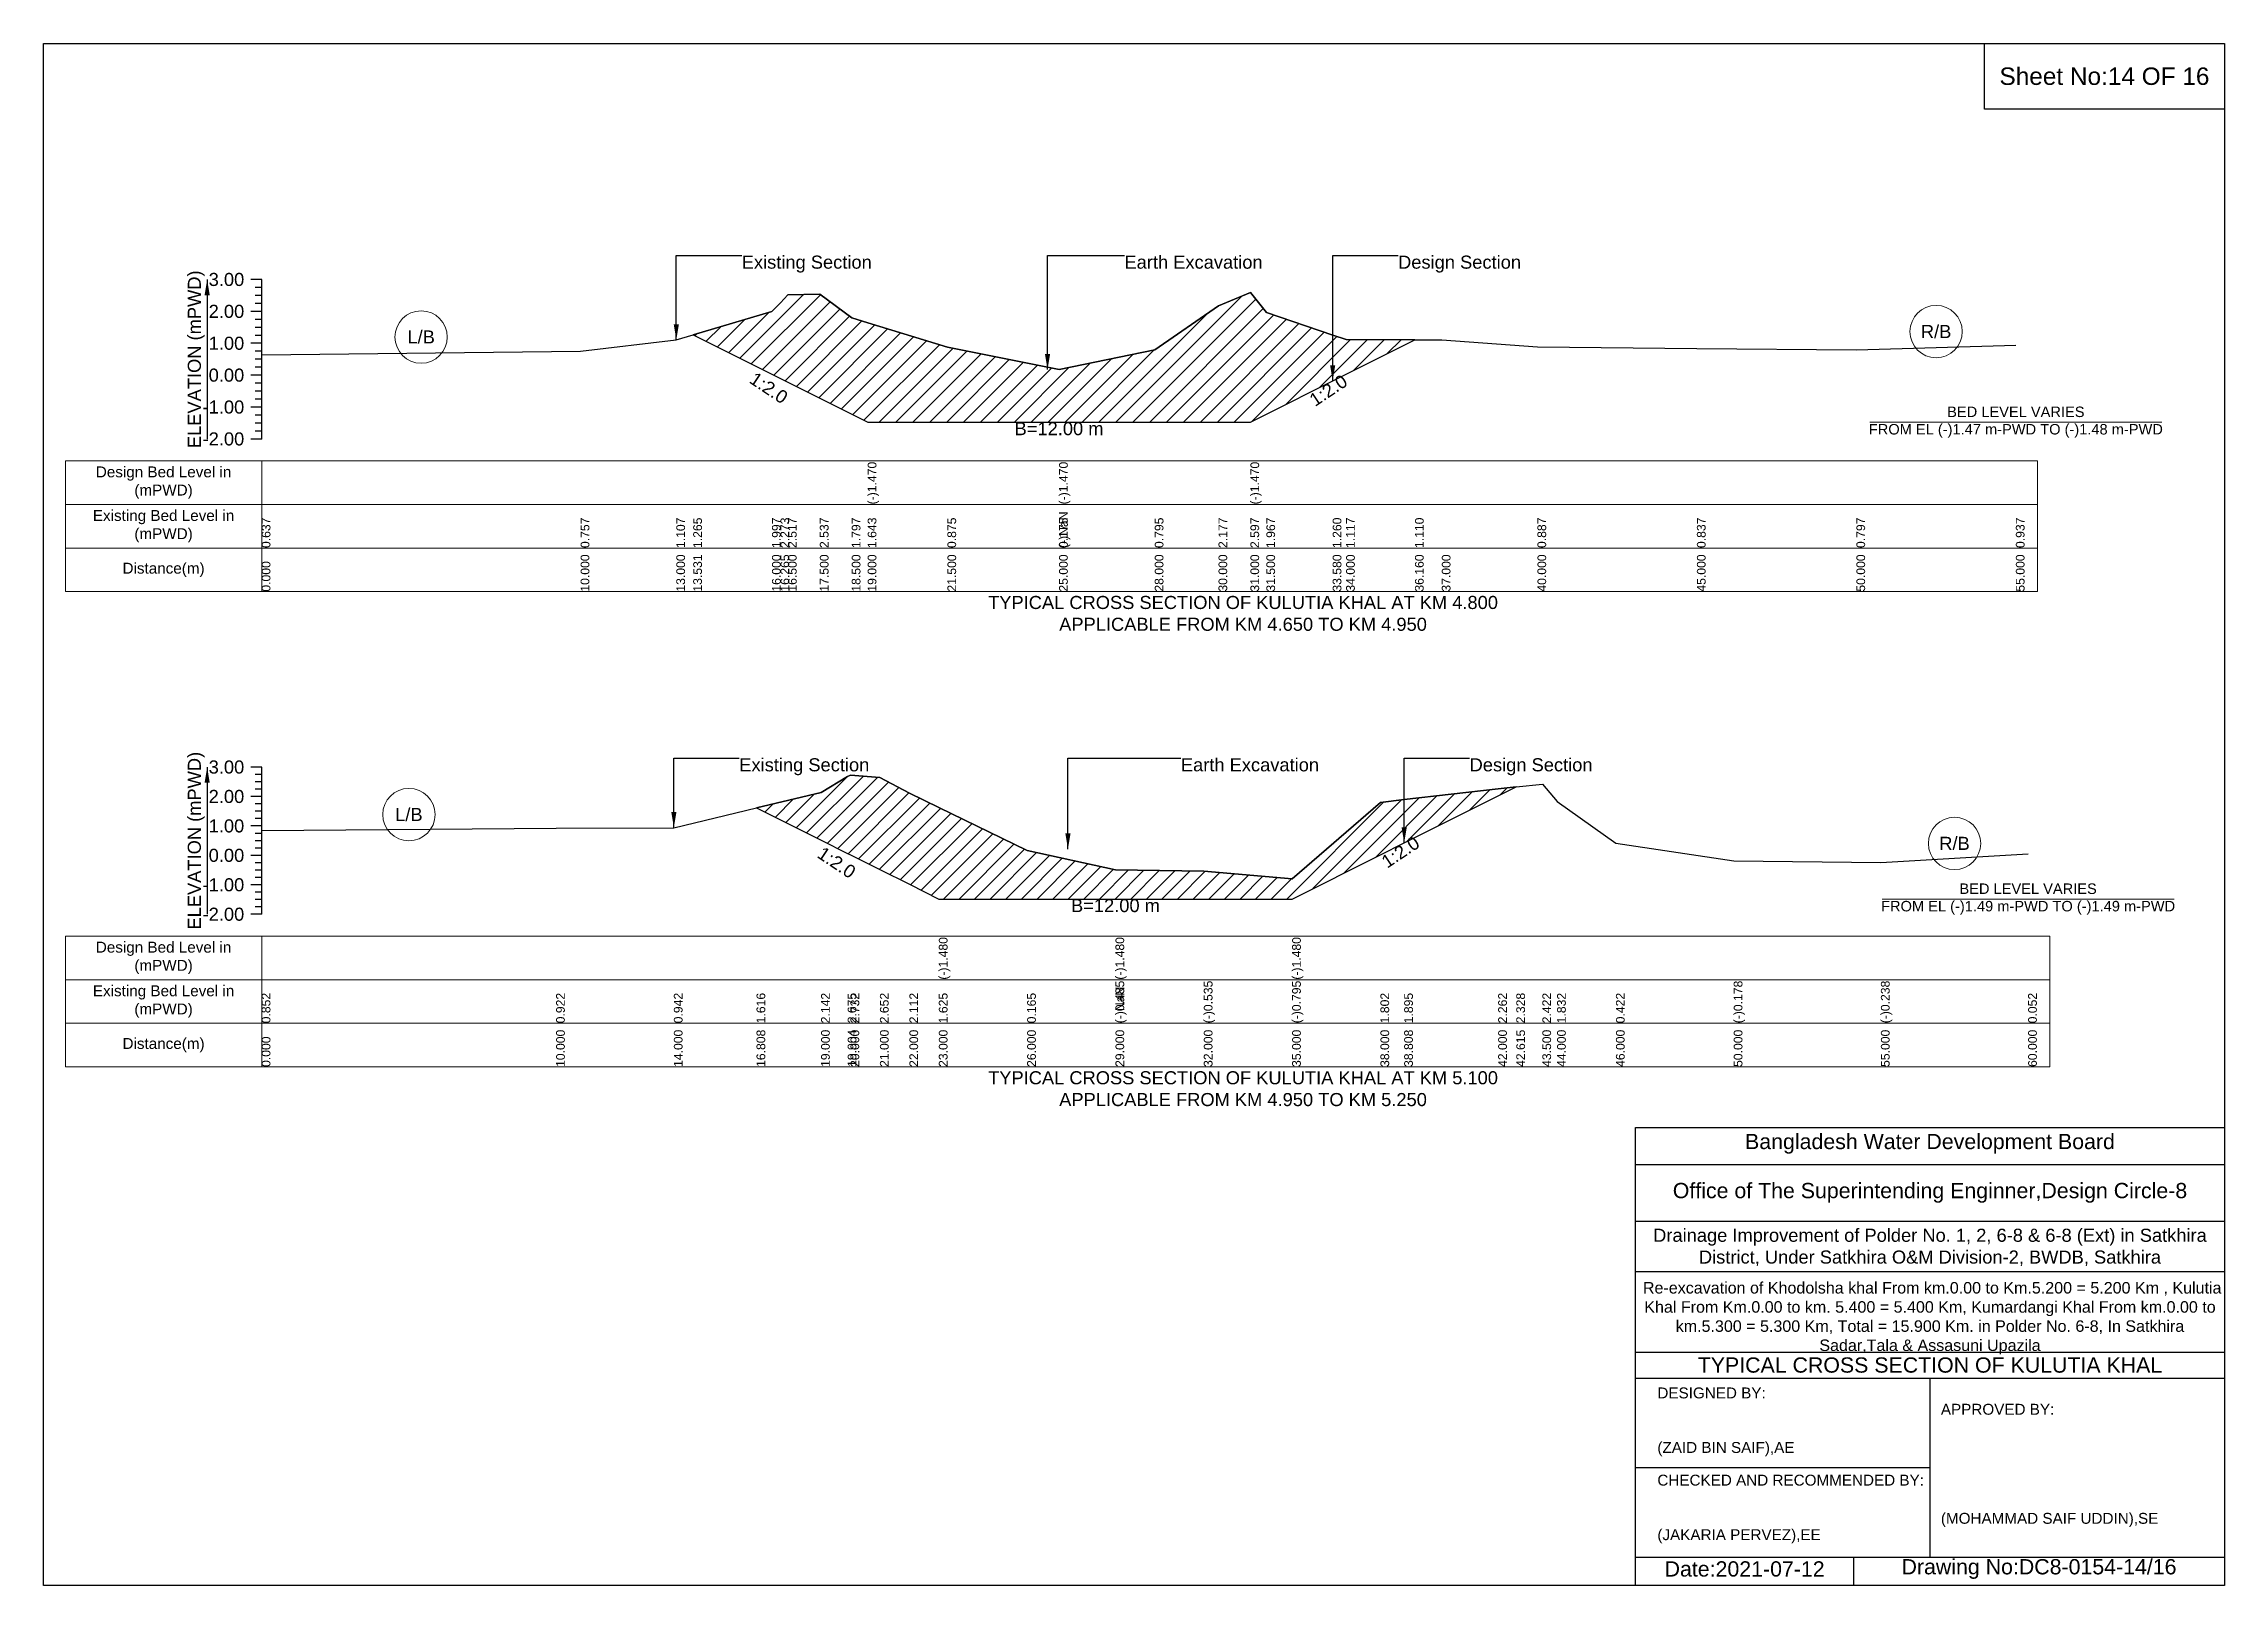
# Model space of a CAD drawing. Header units: inches. Extents: x 91000 to 568000, y -5656 to 0.
# Drawn here: x 380000 to 388000, y -5656 to 0 of the extents above; entities that cross this region are included whole.
import ezdxf

# ---------------------------------------------------------------- set-up
doc = ezdxf.new("R2010")
doc.units = ezdxf.units.IN
doc.header["$LTSCALE"] = 7
doc.header["$MEASUREMENT"] = 0
for name, color, linetype, lineweight in [('Cross section Data Border', 7, 'Continuous', 9), ('Cross Section Labels', 7, 'Continuous', 9), ('Existing_Bed_Level for Xsection', 7, 'Continuous', 25)]:
    doc.layers.add(name, color=color, linetype=linetype, lineweight=lineweight)
doc.styles.get("Standard").update_dxf_attribs({"font": 'arial.ttf'})
doc.dimstyles.get("Standard").update_dxf_attribs({"dimtxt": 0.18, "dimasz": 0.18, "dimexe": 0.18, "dimexo": 0.0625, "dimgap": 0.09, "dimtad": 0, "dimtih": 1, "dimtoh": 1, "dimdec": 4, "dimzin": 0, "dimdsep": 46, "dimtxsty": 'Standard', "dimcen": 0.09, "dimadec": 0, "dimazin": 0, "dimtfac": 1, "dimtdec": 4, "dimtofl": 0, "dimtmove": 0, "dimatfit": 3, "dimfxl": 1, "dimtolj": 1, "dimtzin": 0, "dimarcsym": 0})

msp = doc.modelspace()

# ---------------------------------------------------------------- texts
at = {"attachment_point": 5}
for s, insert, char_height in [('Sheet No:14 OF 16', (387560, -120), 64), ('Bangladesh Water Development Board', (386920, -4036), 56), ('Office of The Superintending Enginner,Design Circle-8', (386920, -4216), 56)]:
    msp.add_mtext(s, dxfattribs=dict(at, insert=insert, char_height=char_height))
for s, insert, char_height, width, attachment_point in [('Drainage Improvement of Polder No. 1, 2, 6-8 & 6-8 (Ext) in Satkhira District, Under Satkhira O&M Division-2, BWDB, Satkhira', (386920, -4416), 48, 2240, 5), (' Re-excavation of Khodolsha khal From km.0.00 to Km.5.200 = 5.200 Km , Kulutia Khal From Km.0.00 to km. 5.400 = 5.400 Km, Kumardangi Khal From km.0.00 to km.5.300 = 5.300 Km, Total = 15.900 Km. in Polder No. 6-8, In Satkhira Sadar,Tala & Assasuni Upazila', (386920, -4676), 42.1524, 2160, 5), ('TYPICAL CROSS SECTION OF KULUTIA KHAL', (386920, -4848), 56, 2240, 5), ('DESIGNED BY:^J^J^J(ZAID BIN SAIF),AE', (385920, -5056), 40, 1120, 4), ('APPROVED BY:^J^J^J^J^J^J(MOHAMMAD SAIF UDDIN),SE', (386960, -5216), 40, 1120, 4), ('CHECKED AND RECOMMENDED BY:^J^J^J(JAKARIA PERVEZ),EE', (385920, -5376), 40, 1120, 4), ('Date:2021-07-12', (386240, -5596), 56, 1120, 5), ('Drawing No:DC8-0154-14/16', (387320, -5596), 56, 1760, 5)]:
    msp.add_mtext(s, dxfattribs=dict(insert=insert, char_height=char_height, width=width, attachment_point=attachment_point))
at = {"layer": 'Cross section Data Border', "char_height": 40, "width": 640, "attachment_point": 5}
for s, insert in [('Design Bed Level in (mPWD)', (380440, -1610.5)), ('Existing Bed Level in (mPWD)', (380440, -1770.5)), ('Distance(m)', (380440, -1930.5)), ('Design Bed Level in (mPWD)', (380440, -3354.1)), ('Existing Bed Level in (mPWD)', (380440, -3514.1)), ('Distance(m)', (380440, -3674.1))]:
    msp.add_mtext(s, dxfattribs=dict(at, insert=insert))
at = {"layer": 'Cross Section Labels'}
for s, insert, char_height, attachment_point in [('Existing Section', (382561, -777.7), 48, 1), ('Earth Excavation', (383965, -777.7), 48, 1), ('Design Section', (384968.8, -777.7), 48, 1), ('R/B', (386942.5, -1056.5), 48, 5), ('L/B', (381385, -1076.4), 48, 5), ('BED LEVEL VARIES ^JFROM EL (-)1.47 m-PWD TO (-)1.48 m-PWD', (387235, -1388.5), 38.4, 5), ('B=12.00 m', (383725, -1388.5), 48, 2), ('TYPICAL CROSS SECTION OF KULUTIA KHAL AT KM 4.800^JAPPLICABLE FROM KM 4.650 TO KM 4.950', (384400, -2090.5), 48, 5), ('Existing Section', (382552, -2621.7), 48, 1), ('Earth Excavation', (384172, -2621.7), 48, 1), ('Design Section', (385231.2, -2621.7), 48, 1), ('L/B', (381340, -2828.3), 48, 5), ('R/B', (387010, -2934.2), 48, 5), ('BED LEVEL VARIES ^JFROM EL (-)1.49 m-PWD TO (-)1.49 m-PWD', (387280, -3138), 38.4, 5), ('B=12.00 m', (383932, -3138), 48, 2), ('TYPICAL CROSS SECTION OF KULUTIA KHAL AT KM 5.100^JAPPLICABLE FROM KM 4.950 TO KM 5.250', (384400, -3834.1), 48, 5)]:
    msp.add_mtext(s, dxfattribs=dict(at, insert=insert, char_height=char_height, attachment_point=attachment_point))
at = {"layer": 'Cross Section Labels', "char_height": 48, "attachment_point": 2}
for insert, rotation in [((382673.8, -1243.1), 326.30993), ((384699.6, -1252.2), 33.69007), ((382922.6, -2984.3), 326.30993), ((384964.2, -2945.9), 33.69007)]:
    msp.add_mtext('1:2.0', dxfattribs=dict(at, insert=insert, rotation=rotation))
at = {"layer": 'Existing_Bed_Level for Xsection', "rotation": 90}
for s, insert, char_height, attachment_point in [('ELEVATION (mPWD)', (380560, -1158), 48, 5), ('(-)1.470', (383023, -1690.5), 32, 1), ('(-)1.470', (383725, -1690.5), 32, 1), ('(-)1.470', (384427, -1690.5), 32, 1), ('0.637', (380800, -1850.5), 32, 1), ('0.757', (381970, -1850.5), 32, 1), ('1.107', (382321, -1850.5), 32, 1), ('1.107', (382321, -1850.5), 32, 1), ('1.265', (382383.1, -1850.5), 32, 1), ('1.997', (382672, -1850.5), 32, 1), ('2.273', (382703.1, -1850.5), 32, 1), ('2.517', (382730.5, -1850.5), 32, 1), ('2.537', (382847.5, -1850.5), 32, 1), ('1.797', (382964.5, -1850.5), 32, 1), ('1.643', (383023, -1850.5), 32, 1), ('1.643', (383023, -1850.5), 32, 1), ('1.643', (383023, -1850.5), 32, 1), ('0.875', (383315.5, -1850.5), 32, 1), ('(-)NaN', (383725, -1850.5), 32, 1), ('(-)NaN', (383725, -1850.5), 32, 1), ('0.175', (383725, -1850.5), 32, 1), ('0.175', (383725, -1850.5), 32, 1), ('0.795', (384076, -1850.5), 32, 1), ('2.177', (384310, -1850.5), 32, 1), ('2.597', (384427, -1850.5), 32, 1), ('2.597', (384427, -1850.5), 32, 1), ('1.967', (384485.5, -1850.5), 32, 1), ('1.260', (384728.8, -1850.5), 32, 1), ('1.117', (384778, -1850.5), 32, 1), ('1.110', (385030.7, -1850.5), 32, 1), ('0.887', (385480, -1850.5), 32, 1), ('0.837', (386065, -1850.5), 32, 1), ('0.797', (386650, -1850.5), 32, 1), ('0.937', (387235, -1850.5), 32, 1), ('0.000', (380800, -2010.5), 32, 1), ('10.000', (381970, -2010.5), 32, 1), ('13.000', (382321, -2010.5), 32, 1), ('13.531', (382383.1, -2010.5), 32, 1), ('16.000', (382672, -2010.5), 32, 1), ('16.265', (382703.1, -2010.5), 32, 1), ('16.500', (382730.5, -2010.5), 32, 1), ('17.500', (382847.5, -2010.5), 32, 1), ('18.500', (382964.5, -2010.5), 32, 1), ('19.000', (383023, -2010.5), 32, 1), ('19.000', (383023, -2010.5), 32, 1), ('19.000', (383023, -2010.5), 32, 1), ('21.500', (383315.5, -2010.5), 32, 1), ('25.000', (383725, -2010.5), 32, 1), ('25.000', (383725, -2010.5), 32, 1), ('25.000', (383725, -2010.5), 32, 1), ('28.000', (384076, -2010.5), 32, 1), ('30.000', (384310, -2010.5), 32, 1), ('31.000', (384427, -2010.5), 32, 1), ('31.000', (384427, -2010.5), 32, 1), ('31.000', (384427, -2010.5), 32, 1), ('31.500', (384485.5, -2010.5), 32, 1), ('33.580', (384728.8, -2010.5), 32, 1), ('34.000', (384778, -2010.5), 32, 1), ('36.160', (385030.7, -2010.5), 32, 1), ('37.000', (385129, -2010.5), 32, 1), ('40.000', (385480, -2010.5), 32, 1), ('45.000', (386065, -2010.5), 32, 1), ('50.000', (386650, -2010.5), 32, 1), ('55.000', (387235, -2010.5), 32, 1), ('ELEVATION (mPWD)', (380560, -2924.1), 48, 5), ('(-)1.480', (383284, -3434.1), 32, 1), ('(-)1.480', (383932, -3434.1), 32, 1), ('(-)1.480', (384580, -3434.1), 32, 1), ('(-)0.485', (383932, -3594.1), 32, 1), ('(-)0.485', (383932, -3594.1), 32, 1), ('(-)0.535', (384256, -3594.1), 32, 1), ('(-)0.795', (384580, -3594.1), 32, 1), ('(-)0.795', (384580, -3594.1), 32, 1), ('(-)0.795', (384580, -3594.1), 32, 1), ('(-)0.178', (386200, -3594.1), 32, 1), ('(-)0.238', (386740, -3594.1), 32, 1), ('0.852', (380800, -3594.1), 32, 1), ('0.922', (381880, -3594.1), 32, 1), ('0.942', (382312, -3594.1), 32, 1), ('1.616', (382615.3, -3594.1), 32, 1), ('2.142', (382852, -3594.1), 32, 1), ('2.675', (382949.6, -3594.1), 32, 1), ('2.732', (382960, -3594.1), 32, 1), ('2.652', (383068, -3594.1), 32, 1), ('2.112', (383176, -3594.1), 32, 1), ('1.625', (383284, -3594.1), 32, 1), ('1.625', (383284, -3594.1), 32, 1), ('1.625', (383284, -3594.1), 32, 1), ('0.165', (383608, -3594.1), 32, 1), ('(-)NaN', (383932, -3594.1), 32, 1), ('1.802', (384904, -3594.1), 32, 1), ('1.895', (384991.2, -3594.1), 32, 1), ('2.262', (385336, -3594.1), 32, 1), ('2.328', (385402.4, -3594.1), 32, 1), ('2.422', (385498, -3594.1), 32, 1), ('1.832', (385552, -3594.1), 32, 1), ('0.422', (385768, -3594.1), 32, 1), ('0.052', (387280, -3594.1), 32, 1), ('0.000', (380800, -3754.1), 32, 1), ('10.000', (381880, -3754.1), 32, 1), ('14.000', (382312, -3754.1), 32, 1), ('16.808', (382615.3, -3754.1), 32, 1), ('19.000', (382852, -3754.1), 32, 1), ('19.904', (382949.6, -3754.1), 32, 1), ('20.000', (382960, -3754.1), 32, 1), ('21.000', (383068, -3754.1), 32, 1), ('22.000', (383176, -3754.1), 32, 1), ('23.000', (383284, -3754.1), 32, 1), ('23.000', (383284, -3754.1), 32, 1), ('23.000', (383284, -3754.1), 32, 1), ('26.000', (383608, -3754.1), 32, 1), ('29.000', (383932, -3754.1), 32, 1), ('29.000', (383932, -3754.1), 32, 1), ('29.000', (383932, -3754.1), 32, 1), ('32.000', (384256, -3754.1), 32, 1), ('35.000', (384580, -3754.1), 32, 1), ('35.000', (384580, -3754.1), 32, 1), ('35.000', (384580, -3754.1), 32, 1), ('38.000', (384904, -3754.1), 32, 1), ('38.808', (384991.2, -3754.1), 32, 1), ('42.000', (385336, -3754.1), 32, 1), ('42.615', (385402.4, -3754.1), 32, 1), ('43.500', (385498, -3754.1), 32, 1), ('44.000', (385552, -3754.1), 32, 1), ('46.000', (385768, -3754.1), 32, 1), ('50.000', (386200, -3754.1), 32, 1), ('55.000', (386740, -3754.1), 32, 1), ('60.000', (387280, -3754.1), 32, 1)]:
    msp.add_mtext(s, dxfattribs=dict(at, insert=insert, char_height=char_height, attachment_point=attachment_point))
at = {"layer": 'Existing_Bed_Level for Xsection', "char_height": 48, "attachment_point": 6}
for s, insert in [('3.00', (380736, -865.5)), ('2.00', (380736, -982.5)), ('1.00', (380736, -1099.5)), ('0.00', (380736, -1216.5)), ('-1.00', (380736, -1333.5)), ('-2.00', (380736, -1450.5)), ('3.00', (380736, -2654.1)), ('2.00', (380736, -2762.1)), ('1.00', (380736, -2870.1)), ('0.00', (380736, -2978.1)), ('-1.00', (380736, -3086.1)), ('-2.00', (380736, -3194.1))]:
    msp.add_mtext(s, dxfattribs=dict(at, insert=insert))

# ---------------------------------------------------------------- hatches: boundary and pattern name
at = {"layer": 'Existing_Bed_Level for Xsection'}
h = msp.add_hatch(dxfattribs=at)
h.set_pattern_fill('ANSI31', color=256, scale=351, style=0)
h.paths.add_polyline_path([(382383.1, -1068.5), (382672, -1213), (382703.1, -1228.5), (382730.5, -1242.2), (382847.5, -1300.7), (382964.5, -1359.2), (383023, -1388.5), (383315.5, -1388.5), (383725, -1388.5), (384076, -1388.5), (384310, -1388.5), (384427, -1388.5), (384485.5, -1359.2), (384728.8, -1237.5), (384778, -1213), (385030.7, -1086.6), (384778, -1085.8), (384728.8, -1069.1), (384485.5, -986.3), (384427, -912.6), (384310, -961.8), (384076, -1123.5), (383725, -1196), (383315.5, -1114.1), (383023, -1024.2), (382964.5, -1006.2), (382847.5, -919.6), (382730.5, -922), (382703.1, -950.5), (382672, -982.8)])
h = msp.add_hatch(dxfattribs=at)
h.set_pattern_fill('ANSI31', color=256, scale=324, style=0)
h.paths.add_polyline_path([(382615.3, -2803.6), (382852, -2922), (382949.6, -2970.8), (382960, -2976), (383068, -3030), (383176, -3084), (383284, -3138), (383608, -3138), (383932, -3138), (384256, -3138), (384580, -3138), (384904, -2976), (384991.2, -2932.4), (385336, -2760), (385402.4, -2726.8), (385336, -2733.8), (384991.2, -2773.5), (384904, -2783.5), (384580, -3064), (384256, -3035.9), (383932, -3030.5), (383608, -2960.3), (383284, -2802.6), (383176, -2750), (383068, -2691.7), (382960, -2683.1), (382949.6, -2689.2), (382852, -2746.8)])

# ---------------------------------------------------------------- linework, layer by layer
for points in [[(380000, 0), (388000, 0), (388000, -5656), (380000, -5656)], [(387120, 0), (388000, 0), (388000, -240), (387120, -240)]]:
    msp.add_lwpolyline(points, close=True)
for points in [[(385840, -5656), (385840, -3976), (388000, -3976)], [(385840, -4112), (388000, -4112)], [(385840, -4320), (388000, -4320)], [(385840, -4504), (388000, -4504)], [(385840, -4800), (388000, -4800)], [(385840, -4896), (388000, -4896)], [(386920, -4896), (386920, -5552)], [(385840, -5224), (386920, -5224)], [(385840, -5552), (388000, -5552)], [(386640, -5552), (386640, -5656)]]:
    msp.add_lwpolyline(points)
at = {"layer": 'Cross section Data Border'}
for points in [[(380080, -1530.5), (387315, -1530.5), (387315, -2010.5), (380080, -2010.5)], [(380080, -3274.1), (387360, -3274.1), (387360, -3754.1), (380080, -3754.1)]]:
    msp.add_lwpolyline(points, close=True, dxfattribs=at)
for points in [[(380800, -1530.5), (380800, -2010.5)], [(380080, -1690.5), (387315, -1690.5)], [(380080, -1850.5), (387315, -1850.5)], [(380800, -3274.1), (380800, -3754.1)], [(380080, -3434.1), (387360, -3434.1)], [(380080, -3594.1), (387360, -3594.1)]]:
    msp.add_lwpolyline(points, dxfattribs=at)
at = {"layer": 'Cross Section Labels'}
for points in [[(386699.2, -1388.5), (387770.8, -1388.5)], [(386744.2, -3138), (387815.8, -3138)]]:
    msp.add_lwpolyline(points, dxfattribs=at)
for centre in [(381385, -1076.4), (386942.5, -1056.5), (381340, -2828.3), (387010, -2934.2)]:
    msp.add_circle(centre, 96, dxfattribs=at)
at = {"layer": 'Existing_Bed_Level for Xsection'}
for points in [[(380800, -865.5), (380760, -865.5)], [(380800, -1450.5), (380800, -1333.5), (380800, -1216.5), (380800, -1099.5), (380800, -982.5), (380800, -865.5)], [(380800, -894.7), (380776, -894.7)], [(380800, -924), (380776, -924)], [(380800, -953.2), (380776, -953.2)], [(380800, -1141.9), (381970, -1127.9), (382321, -1087), (382383.1, -1068.5), (382672, -982.8), (382703.1, -950.5), (382730.5, -922), (382847.5, -919.6), (382964.5, -1006.2), (383023, -1024.2), (383023, -1024.2), (383315.5, -1114.1), (383725, -1196), (383725, -1196), (384076, -1123.5), (384310, -961.8), (384427, -912.6), (384427, -912.6), (384485.5, -986.3), (384728.8, -1069.1), (384778, -1085.8), (385030.7, -1086.6), (385129, -1087), (385480, -1112.7), (386065, -1118.5), (386650, -1123.2), (387235, -1106.8)], [(380800, -982.5), (380760, -982.5)], [(380800, -1011.7), (380776, -1011.7)], [(380800, -1099.5), (380760, -1099.5)], [(380800, -1041), (380776, -1041)], [(380800, -1070.2), (380776, -1070.2)], [(380800, -1128.7), (380776, -1128.7)], [(380800, -1158), (380776, -1158)], [(380800, -1187.2), (380776, -1187.2)], [(380800, -1216.5), (380760, -1216.5)], [(380800, -1245.7), (380776, -1245.7)], [(380800, -1275), (380776, -1275)], [(380800, -1333.5), (380760, -1333.5)], [(380800, -1304.2), (380776, -1304.2)], [(380800, -1362.7), (380776, -1362.7)], [(380800, -1392), (380776, -1392)], [(380800, -1421.2), (380776, -1421.2)], [(380800, -1450.5), (380760, -1450.5)], [(380800, -2654.1), (380760, -2654.1)], [(380800, -2681.1), (380776, -2681.1)], [(380800, -2708.1), (380776, -2708.1)], [(380800, -3194.1), (380800, -3086.1), (380800, -2978.1), (380800, -2870.1), (380800, -2762.1), (380800, -2654.1)], [(380800, -2886.1), (381880, -2878.6), (382312, -2876.4), (382615.3, -2803.6), (382852, -2746.8), (382949.6, -2689.2), (382960, -2683.1), (383068, -2691.7), (383176, -2750), (383284, -2802.6), (383284, -2802.6), (383608, -2960.3), (383932, -3030.5), (383932, -3030.5), (384256, -3035.9), (384580, -3064), (384580, -3064), (384904, -2783.5), (384991.2, -2773.5), (385336, -2733.8), (385402.4, -2726.8), (385498, -2716.6), (385552, -2780.3), (385768, -2932.6), (386200, -2997.4), (386740, -3003.8), (387280, -2972.5)], [(380800, -2762.1), (380760, -2762.1)], [(380800, -2735.1), (380776, -2735.1)], [(380800, -2789.1), (380776, -2789.1)], [(380800, -2870.1), (380760, -2870.1)], [(380800, -2816.1), (380776, -2816.1)], [(380800, -2843.1), (380776, -2843.1)], [(380800, -2897.1), (380776, -2897.1)], [(380800, -2924.1), (380776, -2924.1)], [(380800, -2951.1), (380776, -2951.1)], [(380800, -2978.1), (380760, -2978.1)], [(380800, -3005.1), (380776, -3005.1)], [(380800, -3032.1), (380776, -3032.1)], [(380800, -3086.1), (380760, -3086.1)], [(380800, -3059.1), (380776, -3059.1)], [(380800, -3113.1), (380776, -3113.1)], [(380800, -3194.1), (380760, -3194.1)], [(380800, -3140.1), (380776, -3140.1)], [(380800, -3167.1), (380776, -3167.1)]]:
    msp.add_lwpolyline(points, dxfattribs=at)
for points in [[(382383.1, -1068.5), (382383.1, -1068.5), (382672, -1213), (382703.1, -1228.5), (382730.5, -1242.2), (382847.5, -1300.7), (382964.5, -1359.2), (383023, -1388.5), (383023, -1388.5), (383315.5, -1388.5), (383725, -1388.5), (383725, -1388.5), (384076, -1388.5), (384310, -1388.5), (384427, -1388.5), (384427, -1388.5), (384485.5, -1359.2), (384728.8, -1237.5), (384778, -1213), (385030.7, -1086.6), (385030.7, -1086.6), (385030.7, -1086.6), (384778, -1085.8), (384728.8, -1069.1), (384485.5, -986.3), (384427, -912.6), (384427, -912.6), (384310, -961.8), (384076, -1123.5), (383725, -1196), (383725, -1196), (383315.5, -1114.1), (383023, -1024.2), (383023, -1024.2), (382964.5, -1006.2), (382847.5, -919.6), (382730.5, -922), (382703.1, -950.5), (382672, -982.8), (382383.1, -1068.5)], [(382615.3, -2803.6), (382615.3, -2803.6), (382852, -2922), (382949.6, -2970.8), (382960, -2976), (383068, -3030), (383176, -3084), (383284, -3138), (383284, -3138), (383608, -3138), (383932, -3138), (383932, -3138), (384256, -3138), (384580, -3138), (384580, -3138), (384904, -2976), (384991.2, -2932.4), (385336, -2760), (385402.4, -2726.8), (385336, -2733.8), (384991.2, -2773.5), (384904, -2783.5), (384580, -3064), (384580, -3064), (384256, -3035.9), (383932, -3030.5), (383932, -3030.5), (383608, -2960.3), (383284, -2802.6), (383284, -2802.6), (383176, -2750), (383068, -2691.7), (382960, -2683.1), (382949.6, -2689.2), (382852, -2746.8), (382615.3, -2803.6)]]:
    msp.add_lwpolyline(points, close=True, dxfattribs=at)

msp.set_redraw_order([(e.dxf.handle, doc.entitydb.next_handle()) for e in msp.query("TEXT MTEXT ATTDEF DIMENSION ARC_DIMENSION")])  # texts and dimensions are drawn at this point

# ---------------------------------------------------------------- leaders
at = {"layer": 'Cross Section Labels', "annotation_type": 0, "has_hookline": 1, "hookline_direction": 0}
for points, text_width in [([(382321, -1087), (382321, -777.7), (382560.9, -777.7)], 467.2), ([(383682.8, -1195.9), (383682.8, -777.7), (383964.9, -777.7)], 497), ([(384728.8, -1237.5), (384728.8, -777.7), (384968.7, -777.7)], 441.2), ([(382312, -2876.4), (382312, -2621.7), (382551.9, -2621.7)], 467.2), ([(383757.7, -2955.1), (383757.7, -2621.7), (384171.9, -2621.7)], 497), ([(384991.2, -2932.4), (384991.2, -2621.7), (385231.1, -2621.7)], 441.2)]:
    msp.add_leader(points, dimstyle='Standard', override={"dimasz": 57.6}, dxfattribs=dict(at, text_width=text_width))
at = {"layer": 'Existing_Bed_Level for Xsection'}
for points in [[(380600, -865.5), (380600, -1450.5)], [(380600, -2654.1), (380600, -3194.1)]]:
    msp.add_leader(points, dimstyle='Standard', override={"dimasz": 57.6}, dxfattribs=at)

doc.saveas('drawing.dxf')
